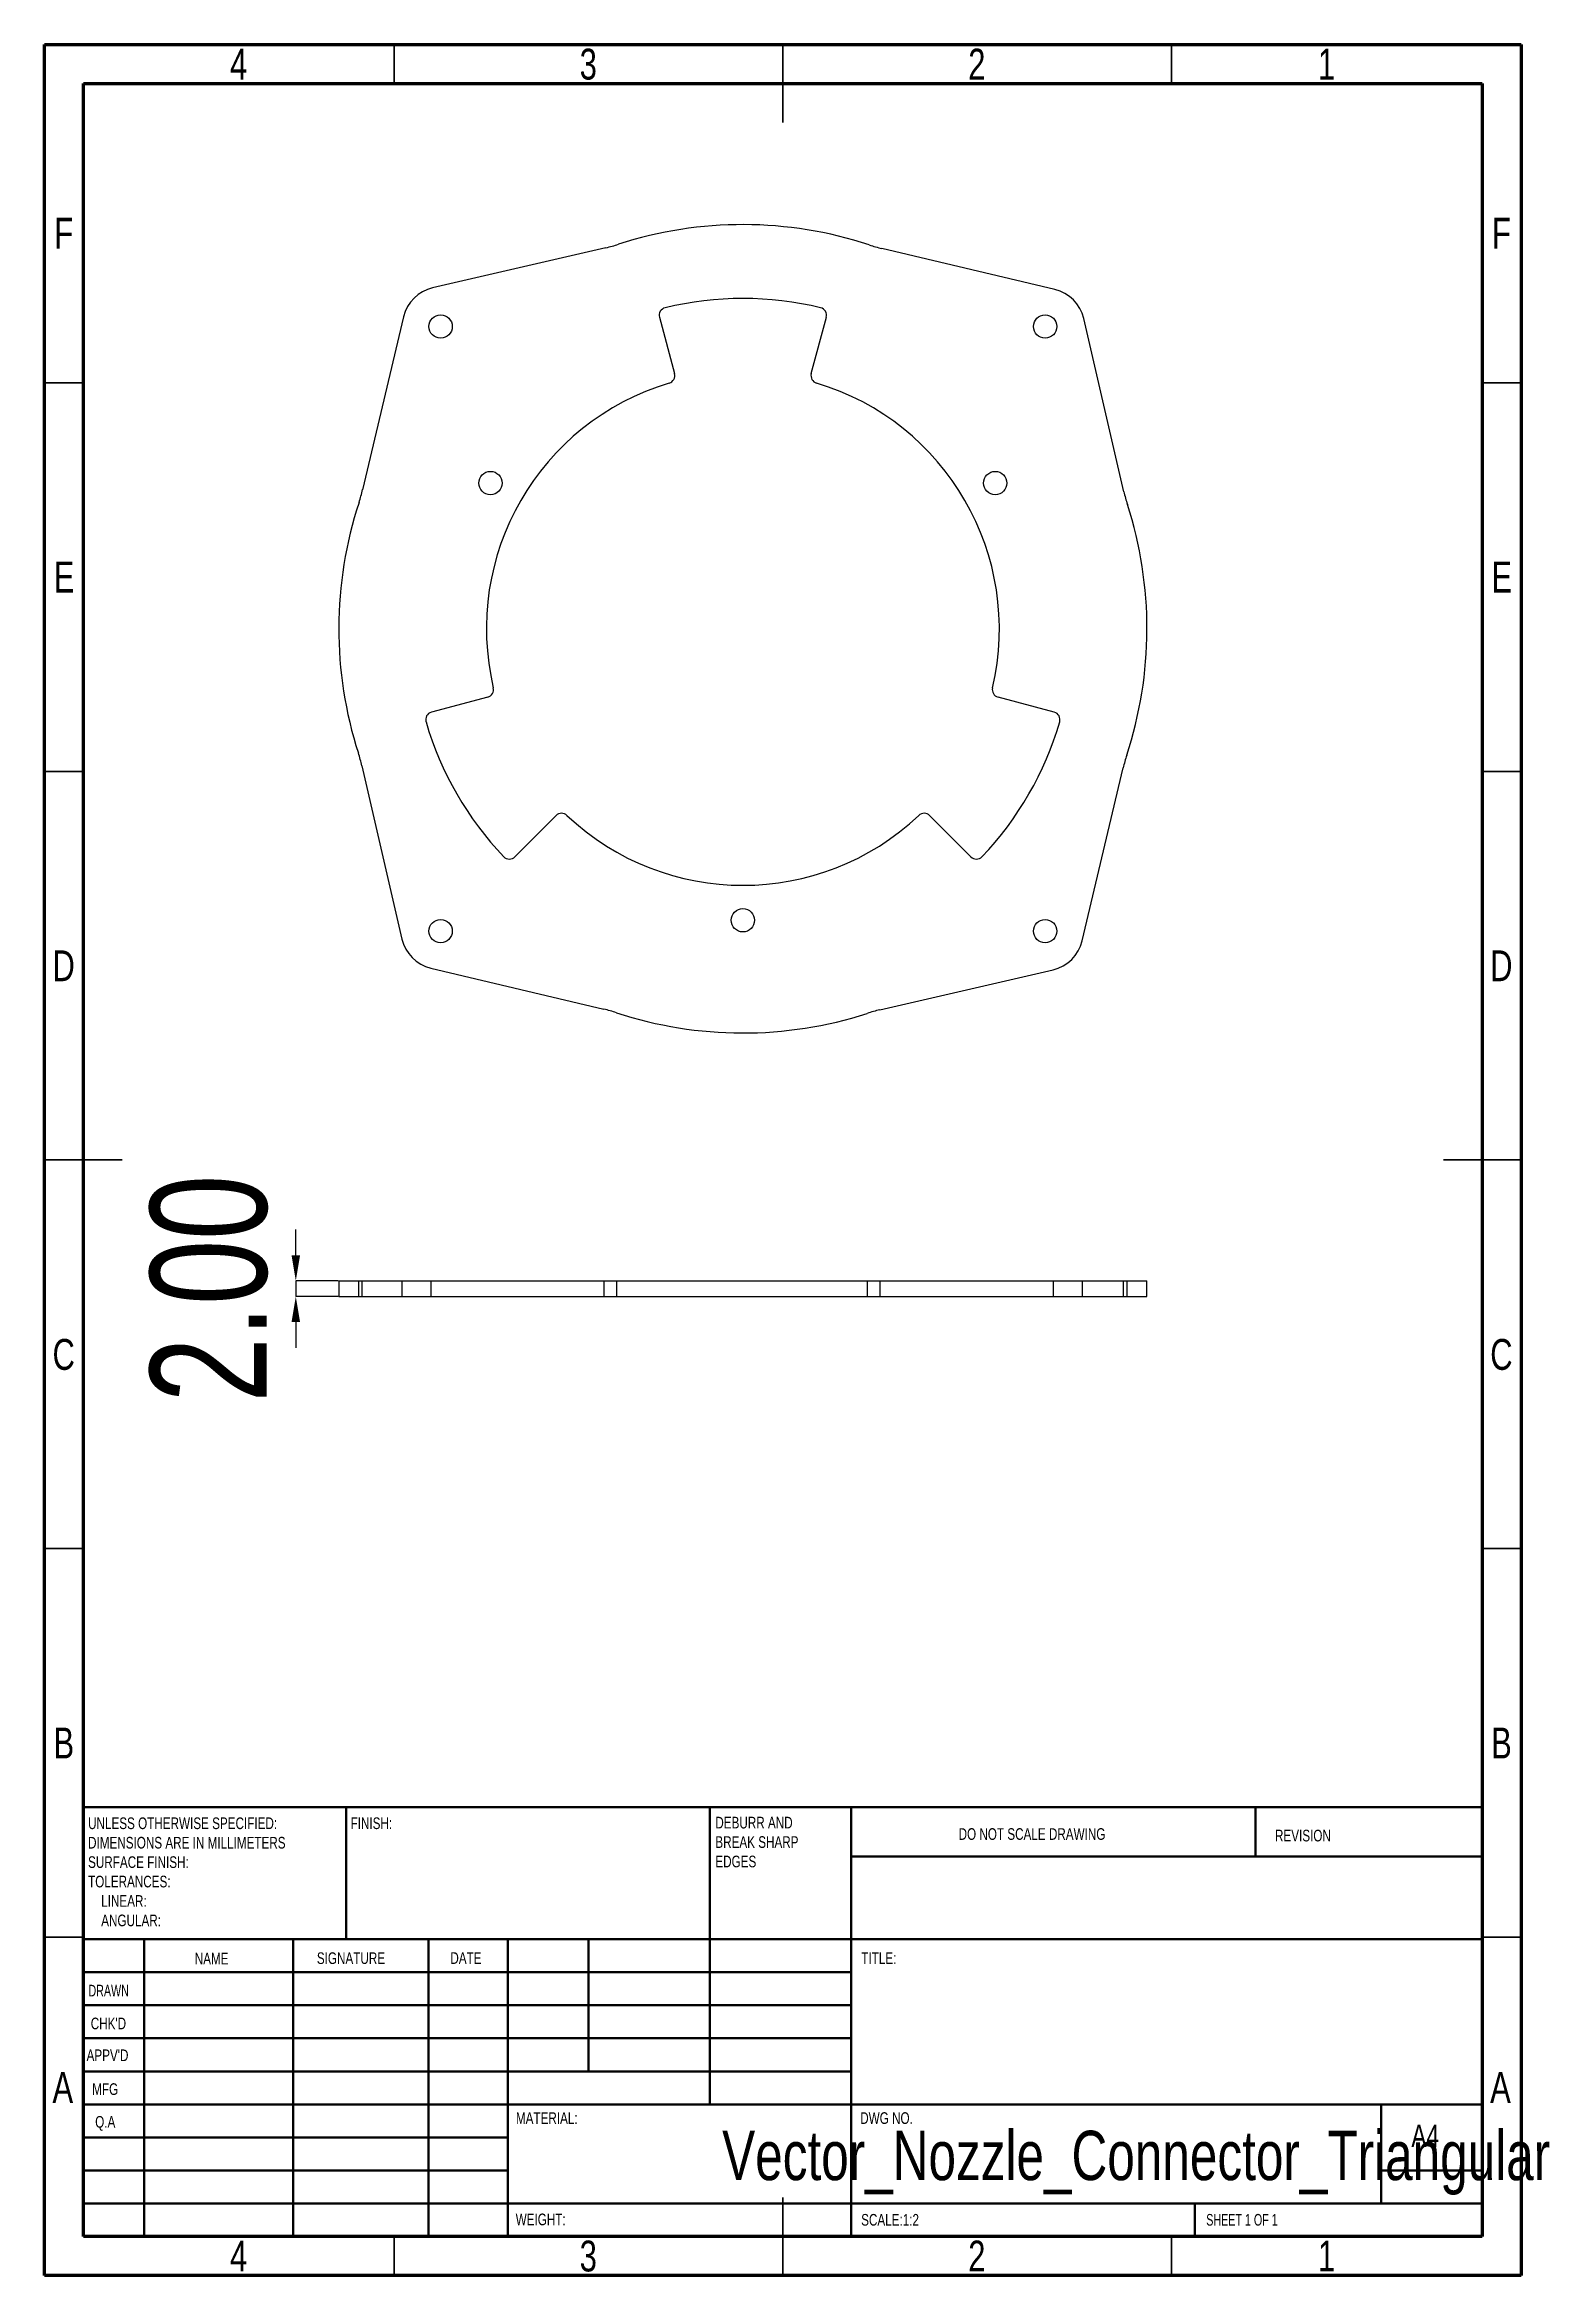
# Model space of a CAD drawing. Header units: inches. Extents: x -8 to 2414, y -1726 to 585.
# Drawn here: x 2210.9 to 2404.6, y -851.6 to -564.6 of the extents above; entities that cross this region are included whole.
import ezdxf

# ---------------------------------------------------------------- set-up
doc = ezdxf.new("R2010")
doc.units = ezdxf.units.IN
doc.header["$MEASUREMENT"] = 0
doc.styles.add('SLDTEXTSTYLE0', font='TXT', dxfattribs={"width": 0.75})
doc.styles.add('SLDTEXTSTYLE1', font='TXT', dxfattribs={"width": 0.686449})
doc.styles.add('SLDTEXTSTYLE2', font='TXT', dxfattribs={"width": 0.6875})
doc.dimstyles.new('SLDDIMSTYLE1', dxfattribs={"dimtxt": 15, "dimasz": 3.302, "dimexe": 0, "dimexo": 0.0625, "dimgap": 3.75, "dimtad": 1, "dimrnd": 1e-09, "dimzin": 4, "dimdsep": 46, "dimtxsty": 'SLDTEXTSTYLE0', "dimsah": 1, "dimcen": 0.09, "dimadec": 0, "dimazin": 1, "dimtfac": 1, "dimtmove": 0, "dimatfit": 0, "dimfxl": 0, "dimfrac": 2, "dimtolj": 1, "dimtzin": 12, "dimarcsym": 0})

msp = doc.modelspace()

# ---------------------------------------------------------------- texts
at = {"color": 7, "linetype": 'Continuous', "lineweight": 0}
for s, insert, char_height, attachment_point, style in [('4', (2235.877, -565.077), 3.969, 2, 'SLDTEXTSTYLE0'), ('3', (2280.877, -565.077), 3.969, 2, 'SLDTEXTSTYLE0'), ('2', (2330.877, -565.077), 3.969, 2, 'SLDTEXTSTYLE0'), ('1', (2375.877, -565.077), 3.969, 2, 'SLDTEXTSTYLE0'), ('F', (2213.374, -586.827), 3.969, 2, 'SLDTEXTSTYLE0'), ('F', (2398.374, -586.827), 3.969, 2, 'SLDTEXTSTYLE0'), ('E', (2213.425, -631.077), 3.969, 2, 'SLDTEXTSTYLE0'), ('E', (2398.425, -631.077), 3.969, 2, 'SLDTEXTSTYLE0'), ('D', (2213.369, -681.077), 3.969, 2, 'SLDTEXTSTYLE0'), ('D', (2398.369, -681.077), 3.969, 2, 'SLDTEXTSTYLE0'), ('C', (2213.375, -731.077), 3.969, 2, 'SLDTEXTSTYLE0'), ('C', (2398.375, -731.077), 3.969, 2, 'SLDTEXTSTYLE0'), ('B', (2213.387, -781.077), 3.969, 2, 'SLDTEXTSTYLE0'), ('B', (2398.387, -781.077), 3.969, 2, 'SLDTEXTSTYLE0'), ('FINISH:', (2250.288, -792.631), 1.5, 1, 'SLDTEXTSTYLE0'), ('DO NOT SCALE DRAWING', (2328.531, -794.017), 1.5, 1, 'SLDTEXTSTYLE0'), ('REVISION', (2369.244, -794.216), 1.5, 1, 'SLDTEXTSTYLE0'), ('NAME', (2230.239, -810.049), 1.5, 1, 'SLDTEXTSTYLE0'), ('SIGNATURE', (2245.95, -809.989), 1.5, 1, 'SLDTEXTSTYLE0'), ('DATE', (2263.131, -809.974), 1.5, 1, 'SLDTEXTSTYLE0'), ('TITLE:', (2316.007, -809.974), 1.5, 1, 'SLDTEXTSTYLE0'), ('DRAWN', (2216.56, -814.166), 1.5, 1, 'SLDTEXTSTYLE1'), ("CHK'D", (2216.856, -818.389), 1.5, 1, 'SLDTEXTSTYLE0'), ("APPV'D", (2216.318, -822.485), 1.5, 1, 'SLDTEXTSTYLE0'), ('A', (2213.256, -825.383), 3.969, 2, 'SLDTEXTSTYLE0'), ('A', (2398.256, -825.383), 3.969, 2, 'SLDTEXTSTYLE0'), ('MFG', (2217.041, -826.835), 1.5, 1, 'SLDTEXTSTYLE0'), ('Q.A', (2217.426, -831.046), 1.5, 1, 'SLDTEXTSTYLE0'), ('MATERIAL:', (2271.563, -830.564), 1.5, 1, 'SLDTEXTSTYLE0'), ('DWG NO.', (2315.87, -830.564), 1.5, 1, 'SLDTEXTSTYLE0'), ('A4', (2386.788, -832.144), 2.9104, 1, 'SLDTEXTSTYLE0'), ('Vector_Nozzle_Connector_Triangular', (2351.382, -832.944), 6.35, 2, 'SLDTEXTSTYLE0'), ('WEIGHT:', (2271.535, -843.601), 1.4986, 1, 'SLDTEXTSTYLE0'), ('SCALE:1:2', (2315.991, -843.65), 1.5, 1, 'SLDTEXTSTYLE0'), ('SHEET 1 OF 1', (2360.395, -843.65), 1.5, 1, 'SLDTEXTSTYLE2'), ('4', (2235.877, -847.077), 3.969, 2, 'SLDTEXTSTYLE0'), ('3', (2280.877, -847.077), 3.969, 2, 'SLDTEXTSTYLE0'), ('2', (2330.877, -847.077), 3.969, 2, 'SLDTEXTSTYLE0'), ('1', (2375.877, -847.077), 3.969, 2, 'SLDTEXTSTYLE0')]:
    msp.add_mtext(s, dxfattribs=dict(at, insert=insert, char_height=char_height, attachment_point=attachment_point, style=style))

# ---------------------------------------------------------------- blocks, each defined once
blk = doc.blocks.new('SW_NOTE_0')
at = {"color": 0, "linetype": 'Continuous', "lineweight": 0, "char_height": 1.5, "attachment_point": 1, "style": 'SLDTEXTSTYLE0'}
for s, insert in [('UNLESS OTHERWISE SPECIFIED:', (0, 1.93)), ('DIMENSIONS ARE IN MILLIMETERS', (0, -0.57)), ('TOLERANCES:', (0, -5.57)), ('SURFACE FINISH:', (0, -3.07)), ('LINEAR:', (1.69, -8.07)), ('ANGULAR:', (1.69, -10.57))]:
    blk.add_mtext(s, dxfattribs=dict(at, insert=insert))
blk = doc.blocks.new('SW_NOTE_0_1')
at = {"color": 0, "linetype": 'Continuous', "lineweight": 0, "char_height": 1.5, "attachment_point": 1, "style": 'SLDTEXTSTYLE0'}
for s, insert in [('DEBURR AND', (0, 1.93)), ('BREAK SHARP', (0, -0.57)), ('EDGES', (0, -3.07))]:
    blk.add_mtext(s, dxfattribs=dict(at, insert=insert))
blk = doc.blocks.new('*D316')
at = {"color": 0, "linetype": 'Continuous', "lineweight": -2, "transparency": 16777216}
for p, q in [((2243.24, -720.3), (2243.24, -716.99)), ((2248.71, -723.6), (2243.24, -723.6)), ((2243.24, -723.6), (2243.24, -725.6)), ((2248.71, -725.6), (2243.24, -725.6)), ((2243.24, -728.9), (2243.24, -732.2))]:
    blk.add_line(p, q, dxfattribs=at)
at = {"color": 0, "linetype": 'Continuous', "transparency": 16777216}
for points in [[(2242.69, -720.3), (2243.79, -720.3), (2243.24, -723.6)], [(2242.69, -728.9), (2243.79, -728.9), (2243.24, -725.6)]]:
    blk.add_solid(points, dxfattribs=at)
at = {"layer": 'Defpoints', "color": 0, "linetype": 'Continuous', "transparency": 16777216}
for p in [(2243.24, -725.6), (2248.77, -723.6), (2248.77, -725.6)]:
    blk.add_point(p, dxfattribs=at)
at = {"color": 0, "linetype": 'Continuous', "lineweight": 18, "transparency": 16777216, "insert": (2224.49, -724.6), "char_height": 15, "attachment_point": 2, "rotation": 90, "style": 'SLDTEXTSTYLE0'}
blk.add_mtext('\\A1;2.00', dxfattribs=at)
blk = doc.blocks.new('TYTRY54')
at = {"color": 7, "linetype": 'Continuous', "lineweight": 25}
for p, q in [((2283.14, -590.68), (2260.85, -595.84)), ((2340.92, -596.06), (2318.67, -590.78)), ((2257.12, -599.56), (2251.84, -621.81)), ((2290.03, -599.63), (2291.97, -606.88)), ((2309.56, -606.88), (2311.51, -599.63)), ((2349.79, -622.07), (2344.64, -599.79)), ((2267.94, -648.5), (2260.69, -650.44)), ((2340.84, -650.44), (2333.6, -648.5)), ((2251.74, -657.34), (2256.9, -679.62)), ((2344.42, -679.86), (2349.7, -657.6)), ((2271.43, -669.04), (2276.74, -663.74)), ((2324.8, -663.74), (2330.11, -669.04)), ((2260.62, -683.36), (2282.87, -688.64)), ((2318.4, -688.73), (2340.68, -683.57))]:
    blk.add_line(p, q, dxfattribs=at)
for centre in [(2261.88, -600.82), (2339.66, -600.82), (2268.29, -620.96), (2333.24, -620.96), (2261.88, -678.6), (2300.77, -677.21), (2339.66, -678.6)]:
    blk.add_circle(centre, 1.5, dxfattribs=at)
for centre, radius, start, end in [((2300.77, -639.71), 52, 71.7789, 107.9131), ((2278.62, -571.2), 20, 283.0367, 287.9131), ((2323.28, -571.32), 20, 251.7789, 256.6553), ((2261.98, -600.71), 5, 103.0367, 166.6553), ((2339.76, -600.92), 5, 13.0367, 76.6553), ((2291, -599.37), 1, 103.6192, 195), ((2300.77, -639.71), 42.5, 76.3808, 103.6192), ((2310.54, -599.37), 1, 345, 76.3808), ((2300.77, -639.71), 33, 106.6854, 193.3146), ((2291.01, -607.14), 1, 286.6854, 15), ((2310.53, -607.14), 1, 165, 253.3146), ((2300.77, -639.71), 33, 346.6854, 73.3146), ((2232.38, -617.19), 20, 341.7789, 346.6553), ((2369.28, -617.56), 20, 193.0367, 197.9131), ((2300.77, -639.71), 52, 161.7789, 197.9131), ((2300.77, -639.71), 52, 341.7789, 17.9131), ((2267.68, -647.54), 1, 285, 13.3146), ((2333.86, -647.54), 1, 166.6854, 255), ((2260.95, -651.41), 1, 105, 196.3808), ((2340.58, -651.41), 1, 343.6192, 75), ((2300.77, -639.71), 42.5, 196.3808, 223.6192), ((2300.77, -639.71), 42.5, 316.3808, 343.6192), ((2232.26, -661.85), 20, 13.0367, 17.9131), ((2369.16, -662.22), 20, 161.7789, 166.6553), ((2277.44, -664.44), 1, 46.6854, 135), ((2300.77, -639.71), 33, 226.6854, 313.3146), ((2324.09, -664.44), 1, 45, 133.3146), ((2270.73, -668.34), 1, 223.6192, 315), ((2330.81, -668.34), 1, 225, 316.3808), ((2261.77, -678.49), 5, 193.0367, 256.6553), ((2339.56, -678.7), 5, 283.0367, 346.6553), ((2278.26, -708.1), 20, 71.7789, 76.6553), ((2322.91, -708.22), 20, 103.0367, 107.9131), ((2300.77, -639.71), 52, 251.7789, 287.9131)]:
    blk.add_arc(centre, radius, start, end, dxfattribs=at)

# ---------------------------------------------------------------- dimensions: what is measured, and where the dimension line sits
at = {"color": 7, "linetype": 'Continuous', "lineweight": 18}
dim = msp.add_linear_dim(base=(2243.236, -725.599), p1=(2248.769, -723.599), p2=(2248.769, -725.599), angle=90, dimstyle='SLDDIMSTYLE1', dxfattribs=at)
dim.commit()
dim.dimension.update_dxf_attribs({"geometry": '*D316', "text_midpoint": (2243.236, -724.599), "dimtype": 160})

# ---------------------------------------------------------------- linework, layer by layer
at = {"color": 7, "linetype": 'Continuous', "lineweight": 70}
for p, q in [((2210.917, -851.55), (2210.917, -564.55)), ((2210.917, -564.55), (2400.917, -564.55)), ((2400.917, -564.55), (2400.917, -851.55)), ((2215.917, -846.55), (2215.917, -569.55)), ((2215.917, -569.55), (2395.917, -569.55)), ((2395.917, -569.55), (2395.917, -846.55)), ((2395.917, -846.55), (2215.917, -846.55)), ((2400.917, -851.55), (2210.917, -851.55))]:
    msp.add_line(p, q, dxfattribs=at)
at = {"color": 7, "linetype": 'Continuous', "lineweight": 35}
for p, q in [((2255.917, -569.55), (2255.917, -564.55)), ((2305.917, -564.55), (2305.917, -574.55)), ((2305.917, -569.55), (2305.917, -564.55)), ((2355.917, -569.55), (2355.917, -564.55)), ((2215.917, -608.05), (2210.917, -608.05)), ((2395.917, -608.05), (2400.917, -608.05)), ((2215.917, -658.05), (2210.917, -658.05)), ((2395.917, -658.05), (2400.917, -658.05)), ((2210.917, -708.05), (2220.917, -708.05)), ((2215.917, -708.05), (2210.917, -708.05)), ((2400.917, -708.05), (2390.917, -708.05)), ((2395.917, -708.05), (2400.917, -708.05)), ((2215.917, -758.05), (2210.917, -758.05)), ((2395.917, -758.05), (2400.917, -758.05)), ((2215.917, -808.05), (2210.917, -808.05)), ((2395.917, -808.05), (2400.917, -808.05)), ((2305.917, -851.55), (2305.917, -841.55)), ((2255.917, -846.55), (2255.917, -851.55)), ((2305.917, -846.55), (2305.917, -851.55)), ((2355.917, -846.55), (2355.917, -851.55))]:
    msp.add_line(p, q, dxfattribs=at)
at = {"color": 7, "linetype": 'Continuous', "lineweight": 25}
for p, q in [((2248.769, -723.599), (2248.769, -725.599)), ((2248.769, -723.599), (2251.29, -723.599)), ((2248.769, -725.599), (2251.29, -725.599)), ((2251.29, -723.599), (2251.29, -725.599)), ((2251.29, -723.599), (2251.744, -723.599)), ((2251.29, -725.599), (2251.744, -725.599)), ((2251.744, -723.599), (2251.744, -725.599)), ((2251.744, -723.599), (2256.903, -723.599)), ((2251.744, -725.599), (2256.903, -725.599)), ((2256.903, -723.599), (2256.903, -725.599)), ((2256.903, -723.599), (2260.62, -723.599)), ((2256.903, -725.599), (2260.62, -725.599)), ((2260.62, -723.599), (2260.62, -725.599)), ((2260.62, -723.599), (2282.872, -723.599)), ((2260.62, -725.599), (2282.872, -725.599)), ((2282.872, -723.599), (2282.872, -725.599)), ((2282.872, -723.599), (2284.509, -723.599)), ((2282.872, -725.599), (2284.509, -725.599)), ((2284.509, -723.599), (2284.509, -725.599)), ((2284.509, -723.599), (2316.763, -723.599)), ((2284.509, -725.599), (2316.763, -725.599)), ((2316.763, -723.599), (2316.763, -725.599)), ((2316.763, -723.599), (2318.403, -723.599)), ((2316.763, -725.599), (2318.403, -725.599)), ((2318.403, -723.599), (2318.403, -725.599)), ((2318.403, -723.599), (2340.683, -723.599)), ((2318.403, -725.599), (2340.683, -725.599)), ((2340.683, -723.599), (2340.683, -725.599)), ((2340.683, -723.599), (2344.42, -723.599)), ((2340.683, -725.599), (2344.42, -725.599)), ((2344.42, -723.599), (2344.42, -725.599)), ((2344.42, -723.599), (2349.699, -723.599)), ((2344.42, -725.599), (2349.699, -725.599)), ((2349.699, -723.599), (2349.699, -725.599)), ((2349.699, -723.599), (2350.162, -723.599)), ((2349.699, -725.599), (2350.162, -725.599)), ((2350.162, -723.599), (2350.162, -725.599)), ((2350.162, -723.599), (2352.769, -723.599)), ((2350.162, -725.599), (2352.769, -725.599)), ((2352.769, -725.599), (2352.769, -723.599))]:
    msp.add_line(p, q, dxfattribs=at)
at = {"color": 7, "linetype": 'Continuous', "lineweight": 50}
for p, q in [((2215.917, -791.3), (2395.917, -791.3)), ((2215.917, -791.3), (2215.917, -846.55)), ((2249.717, -808.3), (2249.717, -791.3)), ((2296.517, -791.3), (2296.517, -829.55)), ((2314.717, -791.3), (2314.717, -846.55)), ((2366.717, -797.675), (2366.717, -791.3)), ((2395.917, -797.675), (2314.717, -797.675)), ((2395.917, -808.3), (2215.917, -808.3)), ((2223.717, -808.3), (2223.717, -846.55)), ((2242.908, -808.3), (2242.908, -846.55)), ((2260.316, -808.3), (2260.316, -846.55)), ((2270.517, -846.55), (2270.517, -808.3)), ((2280.917, -825.3), (2280.917, -808.3)), ((2314.717, -812.55), (2215.917, -812.55)), ((2314.717, -816.8), (2215.917, -816.8)), ((2314.717, -821.05), (2215.917, -821.05)), ((2314.717, -825.3), (2215.917, -825.3)), ((2270.517, -829.55), (2215.917, -829.55)), ((2270.517, -829.55), (2395.917, -829.55)), ((2382.917, -842.3), (2382.917, -829.55)), ((2270.517, -833.801), (2215.917, -833.801)), ((2270.517, -838.05), (2215.917, -838.05)), ((2395.917, -838.05), (2382.917, -838.05)), ((2215.917, -842.3), (2395.917, -842.3)), ((2358.917, -846.55), (2358.917, -842.3))]:
    msp.add_line(p, q, dxfattribs=at)

# ---------------------------------------------------------------- block references
at = {"color": 3}
msp.add_blockref('TYTRY54', (0, 0), dxfattribs=at)
at = {"color": 7, "linetype": 'Continuous', "lineweight": 0}
for name, p in [('SW_NOTE_0', (2216.51, -794.563)), ('SW_NOTE_0_1', (2297.226, -794.481))]:
    msp.add_blockref(name, p, dxfattribs=at)

msp.set_redraw_order([(e.dxf.handle, doc.entitydb.next_handle()) for e in msp.query("TEXT MTEXT ATTDEF DIMENSION ARC_DIMENSION")])  # texts and dimensions are drawn at this point

doc.saveas('drawing.dxf')
